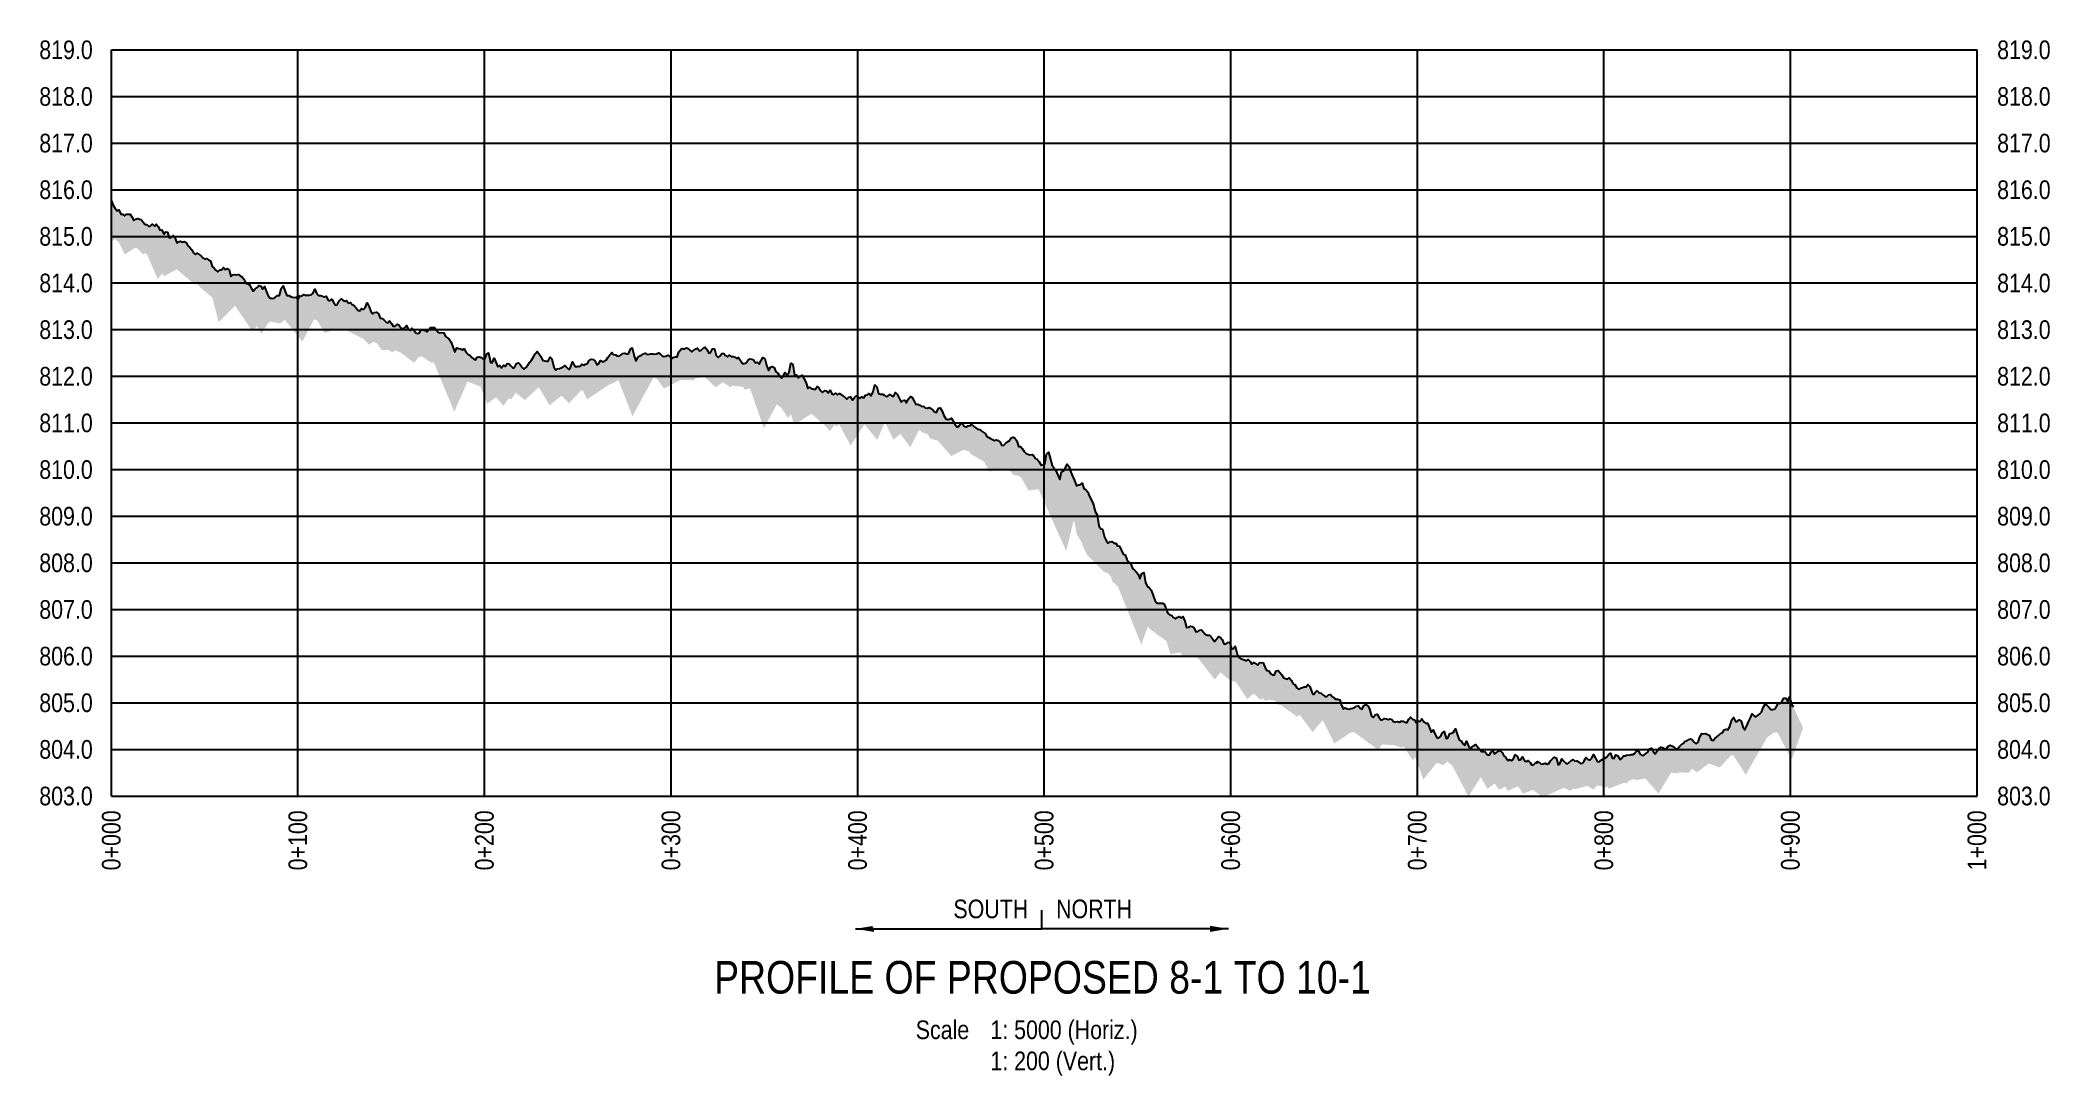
# Model space of a CAD drawing. Extents: x 513823 to 521440, y 6029490 to 6033352.
# Drawn here: x 520364 to 521440, y 6029672 to 6030227 of the extents above; entities that cross this region are included whole.
import ezdxf
from ezdxf.enums import TextEntityAlignment as Align

# ---------------------------------------------------------------- set-up
doc = ezdxf.new("R2010")
doc.units = 0
doc.header["$LTSCALE"] = 5
doc.linetypes.add('foc-TOPO', pattern=[1, 0.2, -0.8])
for name, color, linetype in [('CG-NOTES', 7, 'Continuous'), ('DETAIL-T', 7, 'Continuous'), ('L-DETAIL-T', 3, 'Continuous'), ('P-CROSSINGS-GRID', 8, 'Continuous'), ('P-CROSSINGS-GROUND', 48, 'foc-TOPO'), ('P-CROSSINGS-LINE', 3, 'Continuous'), ('S-T7', 7, 'Continuous')]:
    doc.layers.add(name, color=color, linetype=linetype)
doc.styles.add('140', font='ARIALN.TTF', dxfattribs={"height": 15})
doc.styles.add('80', font='ARIALN.TTF', dxfattribs={"height": 10})
doc.styles.add('80CG', font='ARIALN.TTF', dxfattribs={"height": 10})
doc.styles.add('80L', font='ARIALN.TTF', dxfattribs={"height": 10})
doc.dimstyles.new('Compass 5 000', dxfattribs={"dimscale": 5, "dimtxt": 9, "dimasz": 2, "dimexe": 0.2, "dimexo": 0.0625, "dimgap": 0.5, "dimtad": 0, "dimtih": 1, "dimtoh": 1, "dimzin": 0, "dimdsep": 46, "dimtxsty": '80CG', "dimcen": 0.1, "dimse1": 1, "dimse2": 1, "dimclrd": 256, "dimclrt": 256, "dimaunit": 1, "dimadec": 4, "dimazin": 0, "dimtfac": 0.06, "dimtofl": 0, "dimtmove": 0, "dimatfit": 1, "dimfxl": 0.2, "dimtolj": 1, "dimtzin": 0, "dimlwd": -1, "dimarcsym": 0})

msp = doc.modelspace()

# ---------------------------------------------------------------- texts
at = {"style": '80'}
for s, p in [('0+000', (520401.83, 6029814.022)), ('0+100', (520501.778, 6029814.022)), ('0+200', (520601.726, 6029814.022)), ('0+300', (520701.674, 6029814.022)), ('0+400', (520801.622, 6029814.022)), ('0+500', (520901.57, 6029814.022)), ('0+600', (521001.518, 6029814.022)), ('0+700', (521101.466, 6029814.022)), ('0+800', (521201.414, 6029814.022)), ('0+900', (521301.362, 6029814.022)), ('1+000', (521401.31, 6029814.022))]:
    msp.add_text(s, height=9.9948, rotation=90, dxfattribs=at).set_placement(p, align=Align.MIDDLE_RIGHT)
at = {"layer": 'DETAIL-T', "insert": (520832.82, 6029701.456), "char_height": 9.9948, "attachment_point": 1, "style": '80L'}
msp.add_mtext_dynamic_manual_height_columns('Scale^I1: 5000 (Horiz.)\\P^I1: 200 (Vert.)', width=216.99212, gutter_width=44.977, heights=[0], dxfattribs=at)
at = {"layer": 'L-DETAIL-T', "insert": (520900.72, 6029733.313), "char_height": 17.49089, "width": 348.34628, "attachment_point": 2, "rotation": 0, "style": '140'}
msp.add_mtext('PROFILE OF PROPOSED 8-1 TO 10-1', dxfattribs=at)
at = {"layer": 'S-T7', "style": '80'}
for s, p in [('819.0', (520391.922, 6030221.478)), ('819.0', (521440.816, 6030221.478)), ('818.0', (520391.922, 6030196.491)), ('818.0', (521440.816, 6030196.491)), ('817.0', (520391.922, 6030171.504)), ('817.0', (521440.816, 6030171.504)), ('816.0', (520391.922, 6030146.517)), ('816.0', (521440.816, 6030146.517)), ('815.0', (520391.922, 6030121.53)), ('815.0', (521440.816, 6030121.53)), ('814.0', (520391.922, 6030096.543)), ('814.0', (521440.816, 6030096.543)), ('813.0', (520391.922, 6030071.556)), ('813.0', (521440.816, 6030071.556)), ('812.0', (520391.922, 6030046.569)), ('812.0', (521440.816, 6030046.569)), ('811.0', (520391.922, 6030021.582)), ('811.0', (521440.816, 6030021.582)), ('810.0', (520391.922, 6029996.595)), ('810.0', (521440.816, 6029996.595)), ('809.0', (520391.922, 6029971.608)), ('809.0', (521440.816, 6029971.608)), ('808.0', (520391.922, 6029946.621)), ('808.0', (521440.816, 6029946.621)), ('807.0', (520391.922, 6029921.634)), ('807.0', (521440.816, 6029921.634)), ('806.0', (520391.922, 6029896.647)), ('806.0', (521440.816, 6029896.647)), ('805.0', (520391.922, 6029871.66)), ('805.0', (521440.816, 6029871.66)), ('804.0', (520391.922, 6029846.673)), ('804.0', (521440.816, 6029846.673)), ('803.0', (520391.922, 6029821.686)), ('803.0', (521440.816, 6029821.686))]:
    msp.add_text(s, height=9.9948, dxfattribs=at).set_placement(p, align=Align.MIDDLE_RIGHT)

# ---------------------------------------------------------------- hatches: boundary and pattern name
at = {"layer": 'P-CROSSINGS-GROUND'}
h = msp.add_hatch(dxfattribs=at)
h.set_pattern_fill('EARTH', color=256, scale=2.498699, angle=45)
h.set_pattern_definition([(45, (-7346.019, 1857.254), (0, 22.43895654), [15.86673833, -15.86673833]), (45, (-7350.226, 1861.461), (0, 22.43895654), [15.86673833, -15.86673833]), (45, (-7354.433, 1865.669), (0, 22.43895654), [15.86673833, -15.86673833]), (135, (-7354.433, 1868.473), (-22.43895654, 0), [15.86673833, -15.86673833]), (135, (-7350.226, 1872.68), (-22.43895654, 0), [15.86673833, -15.86673833]), (135, (-7346.019, 1876.888), (-22.43895654, 0), [15.86673833, -15.86673833])])
h.paths.add_polyline_path([(521308.196, 6029858.182), (521302.95, 6029869.521), (521301.95, 6029870.975), (521300.95, 6029874.914), (521299.95, 6029872.142), (521298.95, 6029874.037), (521297.95, 6029874.126), (521296.95, 6029872.441), (521295.95, 6029871.257), (521294.95, 6029871.686), (521293.95, 6029869.645), (521292.95, 6029868.172), (521291.95, 6029868.114), (521290.95, 6029868.114), (521289.95, 6029869.082), (521288.95, 6029870.253), (521287.95, 6029870.875), (521286.95, 6029869.385), (521285.95, 6029866.614), (521284.95, 6029865.734), (521283.95, 6029864.873), (521282.95, 6029864.16), (521281.95, 6029864.622), (521280.95, 6029865.806), (521279.95, 6029863.637), (521278.95, 6029861.44), (521277.95, 6029858.959), (521276.95, 6029857.224), (521275.95, 6029858.8), (521274.95, 6029861.786), (521273.95, 6029862.53), (521272.95, 6029861.668), (521271.95, 6029861.64), (521270.95, 6029863.724), (521269.95, 6029862.508), (521268.95, 6029858.962), (521267.95, 6029857.19), (521266.95, 6029857.476), (521265.95, 6029857.125), (521264.95, 6029855.794), (521263.95, 6029855.2), (521262.95, 6029854.124), (521261.95, 6029853.414), (521260.95, 6029852.553), (521259.95, 6029851.477), (521258.95, 6029851.828), (521257.95, 6029854.237), (521256.95, 6029854.591), (521255.95, 6029855.113), (521254.95, 6029855.095), (521253.95, 6029855.255), (521252.95, 6029853.31), (521251.95, 6029850.47), (521250.95, 6029849.713), (521249.95, 6029850.37), (521248.95, 6029851.547), (521247.95, 6029852.25), (521246.95, 6029851.956), (521245.95, 6029851.307), (521244.95, 6029851.055), (521243.95, 6029849.786), (521242.95, 6029849.191), (521241.95, 6029848.276), (521240.95, 6029846.933), (521239.95, 6029846.983), (521238.95, 6029848.09), (521237.95, 6029848.609), (521236.95, 6029848.874), (521235.95, 6029848.383), (521234.95, 6029846.93), (521233.95, 6029847.016), (521232.95, 6029847.629), (521231.95, 6029847.829), (521230.95, 6029846.924), (521229.95, 6029845.946), (521228.95, 6029844.281), (521227.95, 6029845.455), (521226.95, 6029847.288), (521225.95, 6029846.957), (521224.95, 6029845.195), (521223.95, 6029844.489), (521222.95, 6029843.572), (521221.95, 6029843.41), (521220.95, 6029844.185), (521219.95, 6029845.752), (521218.95, 6029845.954), (521217.95, 6029844.395), (521216.95, 6029844.019), (521215.95, 6029843.933), (521214.95, 6029843.541), (521213.95, 6029843.701), (521212.95, 6029843.265), (521211.95, 6029843.17), (521210.95, 6029841.725), (521209.95, 6029841.325), (521208.95, 6029843.225), (521207.95, 6029843.718), (521206.95, 6029841.847), (521205.95, 6029841.957), (521204.95, 6029844.727), (521203.95, 6029843.795), (521202.95, 6029842.442), (521201.95, 6029842.01), (521200.95, 6029841.371), (521199.95, 6029840.935), (521198.95, 6029839.955), (521197.95, 6029840.175), (521196.95, 6029841.918), (521195.95, 6029843.942), (521194.95, 6029841.886), (521193.95, 6029840.902), (521192.95, 6029841.506), (521191.95, 6029842.24), (521190.95, 6029840.581), (521189.95, 6029839.378), (521188.95, 6029839.111), (521187.95, 6029839.974), (521186.95, 6029840.515), (521185.95, 6029840.327), (521184.95, 6029841.328), (521183.95, 6029840.752), (521182.95, 6029839.698), (521181.95, 6029838.961), (521180.95, 6029839.431), (521179.95, 6029840.277), (521178.95, 6029841.539), (521177.95, 6029838.877), (521176.95, 6029838.429), (521175.95, 6029842.081), (521174.95, 6029842.426), (521173.95, 6029841.691), (521172.95, 6029840.576), (521171.95, 6029839.173), (521170.95, 6029838.695), (521169.95, 6029839.326), (521168.95, 6029838.873), (521167.95, 6029838.786), (521166.95, 6029839.583), (521165.95, 6029840.229), (521165.359, 6029839.28), (521164.95, 6029839.59), (521163.95, 6029838.599), (521162.95, 6029838.21), (521161.95, 6029839.706), (521160.95, 6029840.797), (521159.95, 6029840.154), (521158.95, 6029840.559), (521157.95, 6029842.673), (521156.95, 6029841.337), (521155.95, 6029840.882), (521154.95, 6029842.998), (521153.95, 6029843.675), (521152.95, 6029841.183), (521151.95, 6029840.688), (521150.95, 6029841.184), (521149.95, 6029840.758), (521148.95, 6029842.305), (521147.95, 6029843.171), (521146.95, 6029845.02), (521145.95, 6029846.036), (521144.95, 6029845.718), (521143.95, 6029844.945), (521142.95, 6029844.176), (521141.95, 6029845.962), (521140.95, 6029844.927), (521139.95, 6029843.492), (521138.95, 6029843.967), (521137.95, 6029845.355), (521136.95, 6029845.524), (521135.95, 6029845.552), (521134.95, 6029846.654), (521133.95, 6029847.944), (521132.95, 6029849.311), (521131.95, 6029848.714), (521130.95, 6029847.992), (521129.95, 6029846.415), (521128.95, 6029848.334), (521127.95, 6029851.046), (521126.95, 6029848.683), (521125.95, 6029849.604), (521124.95, 6029851.201), (521123.95, 6029851.823), (521122.95, 6029854.869), (521121.95, 6029857.651), (521120.95, 6029855.872), (521119.95, 6029855.369), (521118.95, 6029855.16), (521117.95, 6029852.599), (521116.95, 6029852.51), (521115.95, 6029856.233), (521114.95, 6029855.465), (521113.95, 6029853.491), (521112.95, 6029852.627), (521111.95, 6029853.025), (521110.95, 6029855), (521109.95, 6029857.141), (521108.95, 6029855.881), (521107.95, 6029858.674), (521106.95, 6029860.673), (521105.95, 6029860.685), (521104.95, 6029861.506), (521103.95, 6029863.059), (521102.95, 6029861.585), (521101.95, 6029862.009), (521100.95, 6029860.963), (521099.95, 6029862.532), (521098.95, 6029862.86), (521097.95, 6029863.948), (521096.95, 6029862.89), (521095.95, 6029860.85), (521094.95, 6029861.223), (521093.95, 6029861.834), (521092.95, 6029861.777), (521091.95, 6029861.228), (521090.95, 6029861.568), (521089.95, 6029861.424), (521088.95, 6029861.48), (521087.95, 6029862.726), (521086.95, 6029863.013), (521085.95, 6029862.621), (521084.95, 6029862.965), (521083.95, 6029863.142), (521082.95, 6029862.433), (521081.95, 6029862.437), (521080.95, 6029863.901), (521079.95, 6029865.504), (521078.95, 6029865.171), (521077.95, 6029863.831), (521076.95, 6029864.557), (521075.95, 6029868.437), (521074.95, 6029870.084), (521073.95, 6029870.697), (521072.95, 6029870.131), (521071.95, 6029868.204), (521070.95, 6029868.722), (521069.95, 6029869.964), (521068.95, 6029869.894), (521067.95, 6029869.086), (521066.95, 6029868.782), (521065.95, 6029868.584), (521064.95, 6029868.278), (521063.95, 6029868.388), (521062.95, 6029868.86), (521061.95, 6029868.187), (521060.95, 6029870.207), (521059.95, 6029873.184), (521058.95, 6029873.653), (521057.95, 6029873.547), (521056.95, 6029874.056), (521055.95, 6029874.945), (521054.95, 6029876.076), (521053.95, 6029875.856), (521052.95, 6029874.754), (521051.95, 6029875.203), (521050.95, 6029875.87), (521049.95, 6029876.708), (521048.95, 6029876.996), (521047.95, 6029878.058), (521046.95, 6029877.245), (521045.95, 6029876.051), (521044.95, 6029877.38), (521043.95, 6029880.326), (521042.95, 6029881.365), (521041.95, 6029880.104), (521040.95, 6029880.172), (521039.95, 6029879.881), (521038.95, 6029879.536), (521037.95, 6029878.985), (521036.95, 6029879.708), (521035.95, 6029881.494), (521034.95, 6029881.722), (521033.95, 6029883.786), (521032.95, 6029884.933), (521031.95, 6029884.288), (521030.95, 6029884.624), (521029.95, 6029884.749), (521028.95, 6029886.634), (521027.95, 6029887.933), (521026.95, 6029888.861), (521025.95, 6029888.688), (521024.95, 6029886.611), (521023.95, 6029886.397), (521022.95, 6029887.405), (521021.95, 6029888.73), (521020.95, 6029889), (521019.95, 6029890.33), (521018.95, 6029893.104), (521017.95, 6029893.187), (521016.95, 6029893.105), (521015.95, 6029891.771), (521014.95, 6029892.708), (521013.95, 6029893.208), (521012.95, 6029892.343), (521011.95, 6029893.842), (521010.95, 6029894.807), (521009.95, 6029894.174), (521008.95, 6029894.6), (521008.205, 6029894.822), (521007.95, 6029894.998), (521006.95, 6029895.131), (521005.95, 6029895.959), (521004.95, 6029897.604), (521003.95, 6029901.963), (521002.95, 6029900.612), (521001.95, 6029900.77), (521000.95, 6029904.2), (520999.95, 6029903.948), (520998.95, 6029902.981), (520997.95, 6029903.149), (520996.95, 6029905.484), (520995.95, 6029906.86), (520994.95, 6029907.063), (520993.95, 6029905.714), (520992.95, 6029904.42), (520991.95, 6029905.691), (520990.95, 6029907.103), (520989.95, 6029907.839), (520989.811, 6029907.913), (520988.95, 6029907.832), (520987.95, 6029908.48), (520986.95, 6029909.407), (520985.95, 6029910.747), (520984.95, 6029910.567), (520983.95, 6029909.821), (520982.95, 6029909.708), (520981.95, 6029911.666), (520980.95, 6029912.573), (520979.95, 6029912.703), (520978.95, 6029912.212), (520977.95, 6029912.02), (520976.95, 6029915.291), (520975.95, 6029917.931), (520974.95, 6029916.952), (520973.95, 6029917.935), (520972.95, 6029917.381), (520971.95, 6029916.601), (520970.95, 6029917.287), (520969.95, 6029918.345), (520968.95, 6029918.816), (520967.95, 6029919.545), (520966.95, 6029921.8), (520965.95, 6029924.547), (520964.95, 6029925.088), (520963.95, 6029924.948), (520962.95, 6029925.023), (520961.95, 6029924.989), (520960.95, 6029926.637), (520959.95, 6029929.049), (520958.95, 6029931.982), (520957.95, 6029933.393), (520956.95, 6029933.954), (520955.95, 6029935.827), (520954.95, 6029941.363), (520953.95, 6029940.874), (520952.95, 6029938.057), (520951.95, 6029940.546), (520950.95, 6029941.828), (520949.95, 6029942.692), (520948.95, 6029943.633), (520947.95, 6029946.362), (520946.95, 6029947.011), (520945.95, 6029948.37), (520944.95, 6029950.979), (520943.95, 6029951.336), (520942.95, 6029953.616), (520941.95, 6029955.492), (520940.95, 6029955.723), (520939.95, 6029957.135), (520938.95, 6029957.154), (520937.95, 6029958.058), (520936.95, 6029957.79), (520935.95, 6029957.177), (520934.95, 6029958.166), (520933.95, 6029960.297), (520932.95, 6029964.673), (520931.95, 6029964.892), (520930.95, 6029966.432), (520929.95, 6029972.278), (520928.95, 6029974.061), (520927.95, 6029978.174), (520926.95, 6029980.181), (520925.95, 6029982.176), (520924.95, 6029984.496), (520923.95, 6029985.84), (520922.95, 6029986.484), (520921.95, 6029989.299), (520920.95, 6029988.409), (520919.95, 6029988.42), (520918.95, 6029987.811), (520917.95, 6029990.783), (520916.95, 6029992.655), (520915.95, 6029995.204), (520914.95, 6029998.058), (520913.95, 6029999.399), (520912.95, 6029997.241), (520911.95, 6029995.932), (520910.95, 6029995.395), (520909.95, 6029991.305), (520908.95, 6029993.541), (520907.95, 6029996), (520906.95, 6029997.277), (520905.95, 6029998.828), (520904.95, 6030002.005), (520903.95, 6030005.939), (520902.95, 6030004.812), (520901.95, 6029999.654), (520900.95, 6029999.033), (520899.95, 6029998.892), (520898.95, 6030000.677), (520897.95, 6030002.087), (520896.95, 6030002.558), (520895.95, 6030004.141), (520894.95, 6030004.627), (520893.95, 6030004.534), (520892.95, 6030004.892), (520891.95, 6030005.109), (520890.95, 6030006.347), (520889.95, 6030007.78), (520888.95, 6030009.003), (520887.95, 6030009.027), (520886.95, 6030011.957), (520885.95, 6030013.38), (520884.95, 6030013.857), (520883.95, 6030013.653), (520882.95, 6030011.927), (520881.95, 6030011.378), (520880.95, 6030010.549), (520879.95, 6030009.724), (520878.95, 6030009.534), (520877.95, 6030011.398), (520876.95, 6030012.114), (520875.95, 6030012.526), (520874.95, 6030012.22), (520873.95, 6030012.64), (520872.95, 6030013.175), (520871.95, 6030013.799), (520870.95, 6030014.385), (520869.95, 6030015.869), (520868.95, 6030016.637), (520867.95, 6030017.302), (520866.95, 6030017.982), (520865.95, 6030018.304), (520864.95, 6030018.911), (520863.95, 6030019.691), (520862.95, 6030020.672), (520861.95, 6030020.167), (520860.95, 6030019.932), (520859.95, 6030019.504), (520858.95, 6030019.713), (520857.95, 6030021.142), (520856.95, 6030021.363), (520855.95, 6030019.813), (520854.95, 6030019.314), (520853.95, 6030020.476), (520852.95, 6030022.57), (520851.95, 6030024.112), (520850.95, 6030023.565), (520849.95, 6030023.486), (520848.95, 6030023.789), (520847.95, 6030025.605), (520846.95, 6030027.804), (520845.95, 6030029.739), (520844.95, 6030029.463), (520843.95, 6030027.156), (520842.95, 6030027.492), (520841.95, 6030028.533), (520840.95, 6030029.318), (520839.95, 6030029.779), (520838.95, 6030029.468), (520837.95, 6030029.706), (520836.95, 6030030.484), (520835.95, 6030030.402), (520834.95, 6030031.119), (520833.95, 6030031.544), (520832.95, 6030031.526), (520831.95, 6030033.182), (520830.95, 6030035.255), (520829.95, 6030035.794), (520828.95, 6030034.412), (520827.95, 6030032.415), (520826.95, 6030033.791), (520825.95, 6030033.659), (520824.95, 6030032.772), (520823.95, 6030034.815), (520822.95, 6030036.969), (520821.95, 6030037.929), (520820.95, 6030035.667), (520819.95, 6030036.178), (520818.95, 6030036.797), (520817.95, 6030035.845), (520816.95, 6030035.659), (520815.95, 6030036.422), (520814.95, 6030036.983), (520813.95, 6030036.9), (520812.95, 6030037.31), (520811.95, 6030040.853), (520810.95, 6030041.923), (520809.95, 6030038.412), (520808.95, 6030036.141), (520807.95, 6030037.36), (520806.95, 6030036.566), (520805.95, 6030036.492), (520804.95, 6030035.037), (520803.95, 6030035.485), (520802.95, 6030034.711), (520801.95, 6030035.385), (520800.95, 6030036.136), (520799.95, 6030035.24), (520798.95, 6030033.728), (520797.95, 6030035.557), (520796.95, 6030035.388), (520795.95, 6030034.38), (520794.95, 6030035.201), (520793.95, 6030035.935), (520792.95, 6030036.738), (520791.95, 6030037.395), (520790.95, 6030036.547), (520789.95, 6030037.54), (520788.95, 6030036.866), (520787.95, 6030037.172), (520786.95, 6030039.088), (520785.95, 6030037.648), (520784.95, 6030038.852), (520783.95, 6030038.991), (520782.95, 6030037.89), (520781.95, 6030038.764), (520780.95, 6030040.435), (520779.95, 6030041.058), (520778.95, 6030039.534), (520777.95, 6030039.767), (520776.95, 6030039.789), (520775.95, 6030040.684), (520774.95, 6030040.047), (520773.95, 6030043.461), (520772.95, 6030045.3), (520771.95, 6030047.121), (520770.95, 6030046.531), (520769.95, 6030045.65), (520768.95, 6030047.305), (520767.95, 6030047.11), (520766.95, 6030052.947), (520765.95, 6030053.635), (520764.95, 6030048.711), (520763.95, 6030047.088), (520762.95, 6030048.539), (520761.95, 6030047.007), (520760.95, 6030045.627), (520759.95, 6030046.442), (520758.95, 6030048.202), (520757.95, 6030048.94), (520756.95, 6030051.252), (520755.95, 6030051.885), (520754.95, 6030051.436), (520753.95, 6030049.584), (520752.95, 6030052.464), (520751.95, 6030056.097), (520750.95, 6030056.701), (520749.95, 6030054.985), (520748.95, 6030052.969), (520747.95, 6030054.049), (520746.95, 6030053.789), (520745.95, 6030055.372), (520744.95, 6030055.699), (520743.95, 6030055.95), (520742.95, 6030054.956), (520741.95, 6030053.692), (520740.95, 6030053.363), (520739.95, 6030053.485), (520738.95, 6030054.961), (520737.95, 6030056.67), (520736.95, 6030056.101), (520735.95, 6030056.757), (520734.95, 6030057.218), (520733.95, 6030057.188), (520732.95, 6030057.963), (520731.95, 6030056.928), (520730.95, 6030057.621), (520729.95, 6030058.77), (520728.95, 6030058.722), (520727.95, 6030057.391), (520726.95, 6030056.715), (520725.95, 6030057.684), (520724.95, 6030061.183), (520723.95, 6030061.216), (520722.95, 6030059.153), (520721.95, 6030059.025), (520720.95, 6030060.948), (520719.95, 6030062.149), (520718.95, 6030061.574), (520717.95, 6030060.474), (520716.95, 6030060.284), (520715.95, 6030061.623), (520714.95, 6030061.231), (520713.95, 6030060.469), (520712.95, 6030059.696), (520711.95, 6030060.42), (520710.95, 6030061.476), (520709.95, 6030061.883), (520708.95, 6030061.111), (520707.95, 6030061.53), (520706.95, 6030060.854), (520705.95, 6030059.737), (520704.95, 6030056.935), (520703.95, 6030056.903), (520702.95, 6030056.577), (520701.95, 6030056.07), (520700.95, 6030057.509), (520699.95, 6030057.839), (520698.95, 6030057.42), (520697.95, 6030057.166), (520696.95, 6030057.594), (520695.887, 6030058.543), (520694.95, 6030059.066), (520693.95, 6030058.551), (520692.95, 6030058.411), (520691.95, 6030058.638), (520690.95, 6030058.572), (520689.95, 6030058.354), (520688.95, 6030058.197), (520687.95, 6030059.031), (520686.95, 6030058.517), (520685.95, 6030057.891), (520684.95, 6030057.521), (520683.95, 6030056.607), (520682.95, 6030054.77), (520681.95, 6030057.34), (520680.95, 6030061.762), (520679.95, 6030061.069), (520678.95, 6030058.578), (520677.95, 6030058.61), (520676.95, 6030059.024), (520675.95, 6030058.738), (520674.95, 6030058.035), (520673.95, 6030057.326), (520672.95, 6030057.541), (520671.95, 6030058.031), (520670.95, 6030058.296), (520669.95, 6030059.322), (520668.95, 6030058.14), (520667.95, 6030056.641), (520666.95, 6030055.119), (520665.95, 6030054.563), (520664.95, 6030054.441), (520663.95, 6030054.945), (520662.95, 6030053.322), (520661.95, 6030052.659), (520660.95, 6030054.832), (520659.95, 6030055.504), (520658.95, 6030055.682), (520657.95, 6030055.016), (520656.95, 6030053.401), (520655.95, 6030052.998), (520654.95, 6030052.487), (520653.95, 6030052.98), (520652.95, 6030051.833), (520651.95, 6030051.953), (520650.95, 6030051.596), (520649.95, 6030052.177), (520648.95, 6030054.322), (520647.95, 6030051.243), (520646.95, 6030050.187), (520645.95, 6030051.224), (520644.95, 6030052.328), (520643.95, 6030051.655), (520642.95, 6030051.175), (520641.95, 6030050.815), (520640.95, 6030050.627), (520639.95, 6030049.807), (520638.95, 6030051.466), (520637.95, 6030055.969), (520636.95, 6030056.799), (520635.95, 6030054.619), (520634.95, 6030054.626), (520633.95, 6030054.793), (520632.95, 6030055.233), (520631.95, 6030057.216), (520630.95, 6030058.732), (520629.95, 6030059.828), (520628.95, 6030058.502), (520627.95, 6030056.632), (520626.95, 6030055.219), (520625.95, 6030053.977), (520624.95, 6030052.439), (520623.95, 6030051.344), (520622.95, 6030050.414), (520621.95, 6030051.24), (520620.95, 6030052.92), (520619.95, 6030053.681), (520618.95, 6030053.336), (520617.95, 6030051.192), (520616.95, 6030050.976), (520616.729, 6030051.223), (520615.95, 6030052.167), (520614.95, 6030053.321), (520613.95, 6030053.371), (520612.95, 6030051.873), (520611.95, 6030052.602), (520610.95, 6030051.156), (520609.95, 6030052.333), (520608.95, 6030051.596), (520607.95, 6030054.196), (520606.95, 6030056.321), (520605.95, 6030053.691), (520604.95, 6030053.888), (520603.95, 6030059.076), (520602.95, 6030058.204), (520601.95, 6030055.771), (520600.95, 6030055.969), (520599.95, 6030056.561), (520598.95, 6030056.9), (520597.95, 6030056.773), (520596.95, 6030055.458), (520595.95, 6030055.842), (520594.95, 6030056.675), (520593.95, 6030057.848), (520592.95, 6030058.486), (520591.95, 6030059.359), (520590.95, 6030061.335), (520589.95, 6030060.658), (520588.95, 6030061.185), (520587.95, 6030061.414), (520586.95, 6030061.744), (520585.95, 6030059.463), (520584.95, 6030061.889), (520583.95, 6030064.753), (520582.95, 6030066.388), (520581.95, 6030067.181), (520580.95, 6030067.889), (520579.95, 6030069.758), (520578.95, 6030069.955), (520577.95, 6030069.855), (520576.95, 6030070.279), (520575.95, 6030071.361), (520574.95, 6030072.663), (520573.95, 6030072.628), (520572.95, 6030072.668), (520571.95, 6030071.654), (520570.95, 6030070.353), (520569.95, 6030071.013), (520568.95, 6030071.37), (520567.95, 6030071.431), (520566.95, 6030069.841), (520565.95, 6030069.563), (520564.95, 6030069.907), (520563.95, 6030071.29), (520562.95, 6030072.369), (520561.95, 6030071.126), (520560.95, 6030071.888), (520559.95, 6030073.722), (520558.95, 6030072.603), (520557.95, 6030072.205), (520556.95, 6030072.543), (520555.95, 6030074.214), (520554.95, 6030074.452), (520553.95, 6030073.437), (520552.95, 6030073.394), (520551.95, 6030074.787), (520550.95, 6030076.356), (520549.95, 6030075.217), (520548.95, 6030075.786), (520547.95, 6030076.817), (520546.95, 6030077.478), (520545.95, 6030077.719), (520544.95, 6030080.102), (520543.95, 6030080.89), (520542.95, 6030080.759), (520541.95, 6030080.066), (520540.95, 6030081.217), (520539.95, 6030083.766), (520538.95, 6030085.966), (520537.95, 6030083.244), (520536.95, 6030082.392), (520535.95, 6030082.841), (520534.95, 6030081.552), (520533.95, 6030082.05), (520532.95, 6030083.356), (520531.95, 6030084.52), (520530.95, 6030085.013), (520529.95, 6030086.039), (520528.95, 6030085.735), (520527.95, 6030087.149), (520526.95, 6030086.721), (520525.95, 6030087.362), (520524.95, 6030088.035), (520523.95, 6030086.936), (520522.95, 6030084.881), (520521.95, 6030084.582), (520520.95, 6030086.319), (520519.95, 6030087.831), (520518.95, 6030086.953), (520517.95, 6030087.457), (520516.95, 6030089.443), (520515.95, 6030089.194), (520514.95, 6030089.562), (520513.95, 6030089.872), (520512.95, 6030089.756), (520511.95, 6030090.764), (520510.95, 6030093.283), (520509.95, 6030091.091), (520508.95, 6030090.238), (520507.95, 6030090.037), (520506.95, 6030090.022), (520505.95, 6030090.008), (520504.95, 6030090.307), (520503.95, 6030089.513), (520502.95, 6030089.609), (520501.95, 6030087.709), (520500.95, 6030088.931), (520499.95, 6030088.759), (520498.95, 6030089.002), (520497.95, 6030089.293), (520496.95, 6030089.915), (520495.95, 6030089.92), (520494.95, 6030091.994), (520493.95, 6030094.96), (520492.95, 6030093.513), (520491.95, 6030089.885), (520490.95, 6030089.903), (520489.95, 6030089.065), (520488.95, 6030088.247), (520487.95, 6030088.44), (520486.95, 6030088.332), (520485.95, 6030089.747), (520484.95, 6030091.829), (520483.95, 6030094.688), (520482.95, 6030093.172), (520481.95, 6030094.926), (520480.95, 6030095.251), (520479.95, 6030094.194), (520478.95, 6030093.479), (520477.95, 6030092.116), (520476.95, 6030093.574), (520475.95, 6030095.55), (520474.95, 6030096.12), (520473.95, 6030096.477), (520472.95, 6030098.584), (520471.95, 6030099.821), (520470.95, 6030100.451), (520469.95, 6030101.099), (520468.95, 6030100.929), (520467.95, 6030101.025), (520466.95, 6030100.982), (520465.95, 6030099.97), (520464.95, 6030103.786), (520463.95, 6030104.354), (520462.95, 6030103.795), (520461.95, 6030104.882), (520460.95, 6030103.531), (520459.95, 6030103.554), (520458.95, 6030102.565), (520457.95, 6030103.418), (520456.95, 6030104.461), (520455.95, 6030105.353), (520454.95, 6030108.358), (520453.95, 6030108.864), (520452.95, 6030109.592), (520451.95, 6030109.291), (520450.95, 6030109.978), (520449.95, 6030111.106), (520448.95, 6030111.784), (520447.95, 6030112.561), (520446.95, 6030111.771), (520445.95, 6030112.623), (520444.95, 6030114.252), (520443.95, 6030115.529), (520442.95, 6030116.468), (520441.95, 6030118.257), (520440.95, 6030118.86), (520439.95, 6030118.384), (520438.95, 6030118.895), (520437.95, 6030118.585), (520436.95, 6030118.049), (520435.95, 6030120.92), (520434.95, 6030121.974), (520433.95, 6030120.909), (520432.95, 6030120.78), (520431.95, 6030123.784), (520430.95, 6030123.926), (520429.95, 6030122.675), (520428.95, 6030124.981), (520427.95, 6030124.887), (520426.95, 6030126.761), (520425.95, 6030128.05), (520424.95, 6030126.986), (520423.95, 6030128.087), (520422.95, 6030127.195), (520421.95, 6030126.773), (520420.95, 6030127.827), (520419.95, 6030127.831), (520418.95, 6030129.105), (520417.95, 6030130.575), (520416.95, 6030130.822), (520415.95, 6030131.017), (520414.95, 6030130.677), (520413.95, 6030130.014), (520412.95, 6030131.992), (520411.95, 6030133.409), (520410.95, 6030133.416), (520409.95, 6030133.451), (520408.95, 6030132.47), (520407.95, 6030133.394), (520406.95, 6030133.503), (520405.95, 6030135.726), (520404.95, 6030135.137), (520403.95, 6030136.419), (520402.95, 6030138.218), (520401.917, 6030140.549), (520401.843, 6030118.805), (520403.97, 6030120.058), (520405.873, 6030118.298), (520409.14, 6030111.835), (520414.454, 6030115.358), (520415.562, 6030115.354), (520418.842, 6030111.897), (520420.375, 6030112.545), (520420.842, 6030111.671), (520421.094, 6030111.695), (520426.748, 6030098.658), (520429.344, 6030101.906), (520429.961, 6030100.134), (520436.951, 6030103.878), (520446.647, 6030095.616), (520447.417, 6030096.223), (520448.27, 6030095.462), (520449.366, 6030094.32), (520455.998, 6030088.659), (520459.423, 6030075.588), (520468.108, 6030084.378), (520477.607, 6030070.531), (520479.785, 6030073.499), (520482.175, 6030069.308), (520486.395, 6030075.706), (520487.423, 6030075.817), (520492.333, 6030074.868), (520494.716, 6030076.82), (520504.221, 6030065.198), (520510.368, 6030076.878), (520511.029, 6030076.955), (520512.291, 6030076.319), (520516.055, 6030069.779), (520523.381, 6030071.97), (520523.96, 6030071.151), (520526.347, 6030071.879), (520537.212, 6030066.47), (520539.859, 6030063.424), (520542.365, 6030065.159), (520544.253, 6030064.085), (520546.738, 6030060.622), (520550.087, 6030060.766), (520552.621, 6030059.324), (520553.633, 6030060.476), (520556.652, 6030059.455), (520564.059, 6030053.808), (520566.403, 6030056.724), (520568.178, 6030057.216), (520573.772, 6030053.529), (520574.495, 6030054.469), (520585.595, 6030027.533), (520592.687, 6030043.712), (520599.62, 6030041.049), (520603.172, 6030031.81), (520607.981, 6030035.357), (520611.968, 6030030.665), (520614.939, 6030034.961), (520616.113, 6030034.104), (520618.588, 6030037.813), (520623.442, 6030033.804), (520630.852, 6030040.701), (520636.704, 6030030.996), (520643.068, 6030036.21), (520647.031, 6030032.098), (520653.714, 6030039.158), (520653.745, 6030039.154), (520654.607, 6030038.729), (520656.697, 6030034.187), (520669.014, 6030042.352), (520669.892, 6030042.46), (520673.545, 6030044.491), (520681.062, 6030025.177), (520692.266, 6030045.753), (520692.414, 6030045.719), (520692.812, 6030045.775), (520694.347, 6030045.119), (520697.898, 6030040.01), (520706.742, 6030044.492), (520712.398, 6030044.674), (520713.198, 6030044.095), (520715.074, 6030045.546), (520719.885, 6030046.164), (520725.54, 6030040.683), (520729.551, 6030043.394), (520733.562, 6030040.616), (520734.483, 6030041.569), (520740.347, 6030040.849), (520741.263, 6030039.401), (520743.862, 6030040.077), (520744.124, 6030039.793), (520751.457, 6030018.674), (520758.422, 6030031.572), (520760.806, 6030029.629), (520764.536, 6030024.215), (520765.914, 6030026.452), (520767.636, 6030020.572), (520776.972, 6030026.521), (520783.96, 6030020.413), (520783.993, 6030020.449), (520786.84, 6030017.02), (520789.307, 6030020.574), (520790.285, 6030019.603), (520791.752, 6030020.847), (520797.934, 6030009.536), (520805.372, 6030020.788), (520805.378, 6030020.792), (520812.186, 6030012.488), (520816.346, 6030021.935), (520820.952, 6030012.529), (520824.603, 6030015.767), (520829.921, 6030008.449), (520834.541, 6030017.675), (520835.211, 6030017.515), (520836.064, 6030016.628), (520839.215, 6030015.567), (520840.459, 6030013.308), (520844.757, 6030012.005), (520851.829, 6030003.789), (520858.391, 6030007.067), (520861.212, 6030006.479), (520862.181, 6030005.04), (520865.486, 6030003.107), (520866.685, 6030002.358), (520868.571, 6030001.348), (520869.336, 6030001.027), (520872.274, 6029995.551), (520878.918, 6029996.811), (520878.942, 6029996.742), (520882.72, 6029996.653), (520884.996, 6029993.833), (520888.112, 6029993.157), (520888.332, 6029992.809), (520889.291, 6029992.357), (520893.227, 6029985.332), (520898.598, 6029986.087), (520913.429, 6029952.926), (520917.391, 6029969.131), (520917.999, 6029968.047), (520919.07, 6029961.787), (520921.73, 6029957.69), (520922.069, 6029956.206), (520924.584, 6029950.846), (520934.129, 6029941.406), (520934.55, 6029941.664), (520934.673, 6029941.383), (520935.903, 6029940.944), (520937.35, 6029938.978), (520938.236, 6029936.559), (520941.213, 6029933.759), (520953.674, 6029902.75), (520957.07, 6029912.318), (520957.482, 6029912.332), (520957.886, 6029911.421), (520962.444, 6029908.098), (520962.784, 6029907.738), (520967.1, 6029904.778), (520969.282, 6029897.641), (520974.567, 6029898.653), (520975.756, 6029896.325), (520982.552, 6029897.091), (520983.097, 6029896.737), (520993.039, 6029884.097), (520996.118, 6029888.083), (520996.366, 6029887.675), (521001.745, 6029883.221), (521004.239, 6029882.888), (521010.416, 6029873.628), (521013.859, 6029876.607), (521017.584, 6029873.115), (521018.421, 6029874.232), (521019.887, 6029872.754), (521021.939, 6029873.192), (521021.958, 6029873.155), (521025.428, 6029872.722), (521026.324, 6029870.872), (521028.549, 6029870.366), (521037.046, 6029864.22), (521038.582, 6029865.066), (521045.43, 6029855.971), (521050.582, 6029862.124), (521051.133, 6029861.877), (521057.084, 6029849.853), (521065.668, 6029855.63), (521066.142, 6029855.578), (521067.486, 6029855.989), (521074.904, 6029850.604), (521075.335, 6029849.973), (521075.777, 6029849.971), (521080.586, 6029846.479), (521082.706, 6029849.318), (521089.248, 6029848.95), (521093.135, 6029847.626), (521094.155, 6029848.186), (521094.319, 6029848.125), (521098.977, 6029840.818), (521100.502, 6029842.413), (521104.763, 6029830.514), (521111.914, 6029839.522), (521112.054, 6029839.534), (521115.375, 6029838.21), (521117.461, 6029840.013), (521117.882, 6029840.05), (521120.377, 6029837.75), (521128.89, 6029821.412), (521135.469, 6029831.788), (521135.603, 6029831.724), (521139.108, 6029825.464), (521142.798, 6029828.3), (521143.272, 6029828.075), (521145.167, 6029825.142), (521148.834, 6029826.703), (521149.918, 6029824.41), (521155.461, 6029826.933), (521158.135, 6029822.933), (521163.482, 6029825.012), (521168.709, 6029821.038), (521168.744, 6029821.093), (521168.753, 6029821.059), (521179.966, 6029826.089), (521183.374, 6029824.488), (521185.206, 6029825.839), (521185.791, 6029825.334), (521192.561, 6029827.144), (521195.797, 6029825.188), (521198.012, 6029827.369), (521202.868, 6029826.3), (521203.444, 6029826.864), (521204.136, 6029825.55), (521212.054, 6029828.713), (521213.982, 6029828.499), (521214.65, 6029829.749), (521217.638, 6029830.943), (521218.589, 6029830.205), (521223.807, 6029831.054), (521230.714, 6029822.949), (521237.456, 6029834.177), (521241.121, 6029833.863), (521241.488, 6029834.396), (521246.987, 6029834.118), (521248.613, 6029836.303), (521251.461, 6029834.433), (521257.586, 6029839.067), (521263.535, 6029836.982), (521269.628, 6029843.539), (521269.659, 6029843.565), (521269.801, 6029843.666), (521270.97, 6029843.332), (521277.463, 6029833.102), (521289.019, 6029853.144), (521291.669, 6029855.032), (521292.355, 6029855.623), (521294.476, 6029855.746), (521302.104, 6029841.292)])

# ---------------------------------------------------------------- linework, layer by layer
at = {"layer": 'CG-NOTES'}
msp.add_line((520900.44, 6029750.53), (520900.44, 6029760.525), dxfattribs=at)
at = {"layer": 'P-CROSSINGS-GRID', "color": 8}
for p, q in [((520401.917, 6029821.686), (520401.917, 6030221.478)), ((520401.917, 6030221.478), (521401.397, 6030221.478)), ((520501.865, 6029821.686), (520501.865, 6030221.478)), ((520601.813, 6029821.686), (520601.813, 6030221.478)), ((520701.761, 6029821.686), (520701.761, 6030221.478)), ((520801.709, 6029821.686), (520801.709, 6030221.478)), ((520901.657, 6029821.686), (520901.657, 6030221.478)), ((521001.605, 6029821.686), (521001.605, 6030221.478)), ((521101.553, 6029821.686), (521101.553, 6030221.478)), ((521201.501, 6029821.686), (521201.501, 6030221.478)), ((521301.449, 6029821.686), (521301.449, 6030221.478)), ((521401.397, 6029821.686), (521401.397, 6030221.478)), ((520401.917, 6030196.491), (521401.397, 6030196.491)), ((520401.917, 6030171.504), (521401.397, 6030171.504)), ((520401.917, 6030146.517), (521401.397, 6030146.517)), ((520401.917, 6030121.53), (521401.397, 6030121.53)), ((520401.917, 6030096.543), (521401.397, 6030096.543)), ((520401.917, 6030071.556), (521401.397, 6030071.556)), ((520401.917, 6030046.569), (521401.397, 6030046.569)), ((520401.917, 6030021.582), (521401.397, 6030021.582)), ((520401.917, 6029996.595), (521401.397, 6029996.595)), ((520401.917, 6029971.608), (521401.397, 6029971.608)), ((520401.917, 6029946.621), (521401.397, 6029946.621)), ((520401.917, 6029921.634), (521401.397, 6029921.634)), ((520401.917, 6029896.647), (521401.397, 6029896.647)), ((520401.917, 6029871.66), (521401.397, 6029871.66)), ((520401.917, 6029846.673), (521401.397, 6029846.673)), ((520401.917, 6029821.686), (521401.397, 6029821.686))]:
    msp.add_line(p, q, dxfattribs=at)
at = {"layer": 'P-CROSSINGS-LINE', "color": 3, "flags": 128}
msp.add_lwpolyline([(520401.917, 6030140.549), (520402.95, 6030138.218), (520403.95, 6030136.419), (520404.95, 6030135.137), (520405.95, 6030135.726), (520406.95, 6030133.503), (520407.95, 6030133.394), (520408.95, 6030132.47), (520409.95, 6030133.451), (520410.95, 6030133.416), (520411.95, 6030133.409), (520412.95, 6030131.992), (520413.95, 6030130.014), (520414.95, 6030130.677), (520415.95, 6030131.017), (520416.95, 6030130.822), (520417.95, 6030130.575), (520418.95, 6030129.105), (520419.95, 6030127.831), (520420.95, 6030127.827), (520421.95, 6030126.773), (520422.95, 6030127.195), (520423.95, 6030128.087), (520424.95, 6030126.986), (520425.95, 6030128.05), (520426.95, 6030126.761), (520427.95, 6030124.887), (520428.95, 6030124.981), (520429.95, 6030122.675), (520430.95, 6030123.926), (520431.95, 6030123.784), (520432.95, 6030120.78), (520433.95, 6030120.909), (520434.95, 6030121.974), (520435.95, 6030120.92), (520436.95, 6030118.049), (520437.95, 6030118.585), (520438.95, 6030118.895), (520439.95, 6030118.384), (520440.95, 6030118.86), (520441.95, 6030118.257), (520442.95, 6030116.468), (520443.95, 6030115.529), (520444.95, 6030114.252), (520445.95, 6030112.623), (520446.95, 6030111.771), (520447.95, 6030112.561), (520448.95, 6030111.784), (520449.95, 6030111.106), (520450.95, 6030109.978), (520451.95, 6030109.291), (520452.95, 6030109.592), (520453.95, 6030108.864), (520454.95, 6030108.358), (520455.95, 6030105.353), (520456.95, 6030104.461), (520457.95, 6030103.418), (520458.95, 6030102.565), (520459.95, 6030103.554), (520460.95, 6030103.531), (520461.95, 6030104.882), (520462.95, 6030103.795), (520463.95, 6030104.354), (520464.95, 6030103.786), (520465.95, 6030099.97), (520466.95, 6030100.982), (520467.95, 6030101.025), (520468.95, 6030100.929), (520469.95, 6030101.099), (520470.95, 6030100.451), (520471.95, 6030099.821), (520472.95, 6030098.584), (520473.95, 6030096.477), (520474.95, 6030096.12), (520475.95, 6030095.55), (520476.95, 6030093.574), (520477.95, 6030092.116), (520478.95, 6030093.479), (520479.95, 6030094.194), (520480.95, 6030095.251), (520481.95, 6030094.926), (520482.95, 6030093.172), (520483.95, 6030094.688), (520484.95, 6030091.829), (520485.95, 6030089.747), (520486.95, 6030088.332), (520487.95, 6030088.44), (520488.95, 6030088.247), (520489.95, 6030089.065), (520490.95, 6030089.903), (520491.95, 6030089.885), (520492.95, 6030093.513), (520493.95, 6030094.96), (520494.95, 6030091.994), (520495.95, 6030089.92), (520496.95, 6030089.915), (520497.95, 6030089.293), (520498.95, 6030089.002), (520499.95, 6030088.759), (520500.95, 6030088.931), (520501.95, 6030087.709), (520502.95, 6030089.609), (520503.95, 6030089.513), (520504.95, 6030090.307), (520505.95, 6030090.008), (520506.95, 6030090.022), (520507.95, 6030090.037), (520508.95, 6030090.238), (520509.95, 6030091.091), (520510.95, 6030093.283), (520511.95, 6030090.764), (520512.95, 6030089.756), (520513.95, 6030089.872), (520514.95, 6030089.562), (520515.95, 6030089.194), (520516.95, 6030089.443), (520517.95, 6030087.457), (520518.95, 6030086.953), (520519.95, 6030087.831), (520520.95, 6030086.319), (520521.95, 6030084.582), (520522.95, 6030084.881), (520523.95, 6030086.936), (520524.95, 6030088.035), (520525.95, 6030087.362), (520526.95, 6030086.721), (520527.95, 6030087.149), (520528.95, 6030085.735), (520529.95, 6030086.039), (520530.95, 6030085.013), (520531.95, 6030084.52), (520532.95, 6030083.356), (520533.95, 6030082.05), (520534.95, 6030081.552), (520535.95, 6030082.841), (520536.95, 6030082.392), (520537.95, 6030083.244), (520538.95, 6030085.966), (520539.95, 6030083.766), (520540.95, 6030081.217), (520541.95, 6030080.066), (520542.95, 6030080.759), (520543.95, 6030080.89), (520544.95, 6030080.102), (520545.95, 6030077.719), (520546.95, 6030077.478), (520547.95, 6030076.817), (520548.95, 6030075.786), (520549.95, 6030075.217), (520550.95, 6030076.356), (520551.95, 6030074.787), (520552.95, 6030073.394), (520553.95, 6030073.437), (520554.95, 6030074.452), (520555.95, 6030074.214), (520556.95, 6030072.543), (520557.95, 6030072.205), (520558.95, 6030072.603), (520559.95, 6030073.722), (520560.95, 6030071.888), (520561.95, 6030071.126), (520562.95, 6030072.369), (520563.95, 6030071.29), (520564.95, 6030069.907), (520565.95, 6030069.563), (520566.95, 6030069.841), (520567.95, 6030071.431), (520568.95, 6030071.37), (520569.95, 6030071.013), (520570.95, 6030070.353), (520571.95, 6030071.654), (520572.95, 6030072.668), (520573.95, 6030072.628), (520574.95, 6030072.663), (520575.95, 6030071.361), (520576.95, 6030070.279), (520577.95, 6030069.855), (520578.95, 6030069.955), (520579.95, 6030069.758), (520580.95, 6030067.889), (520581.95, 6030067.181), (520582.95, 6030066.388), (520583.95, 6030064.753), (520584.95, 6030061.889), (520585.95, 6030059.463), (520586.95, 6030061.744), (520587.95, 6030061.414), (520588.95, 6030061.185), (520589.95, 6030060.658), (520590.95, 6030061.335), (520591.95, 6030059.359), (520592.95, 6030058.486), (520593.95, 6030057.848), (520594.95, 6030056.675), (520595.95, 6030055.842), (520596.95, 6030055.458), (520597.95, 6030056.773), (520598.95, 6030056.9), (520599.95, 6030056.561), (520600.95, 6030055.969), (520601.95, 6030055.771), (520602.95, 6030058.204), (520603.95, 6030059.076), (520604.95, 6030053.888), (520605.95, 6030053.691), (520606.95, 6030056.321), (520607.95, 6030054.196), (520608.95, 6030051.596), (520609.95, 6030052.333), (520610.95, 6030051.156), (520611.95, 6030052.602), (520612.95, 6030051.873), (520613.95, 6030053.371), (520614.95, 6030053.321), (520615.95, 6030052.167), (520616.729, 6030051.223), (520616.95, 6030050.976), (520617.95, 6030051.192), (520618.95, 6030053.336), (520619.95, 6030053.681), (520620.95, 6030052.92), (520621.95, 6030051.24), (520622.95, 6030050.414), (520623.95, 6030051.344), (520624.95, 6030052.439), (520625.95, 6030053.977), (520626.95, 6030055.219), (520627.95, 6030056.632), (520628.95, 6030058.502), (520629.95, 6030059.828), (520630.95, 6030058.732), (520631.95, 6030057.216), (520632.95, 6030055.233), (520633.95, 6030054.793), (520634.95, 6030054.626), (520635.95, 6030054.619), (520636.95, 6030056.799), (520637.95, 6030055.969), (520638.95, 6030051.466), (520639.95, 6030049.807), (520640.95, 6030050.627), (520641.95, 6030050.815), (520642.95, 6030051.175), (520643.95, 6030051.655), (520644.95, 6030052.328), (520645.95, 6030051.224), (520646.95, 6030050.187), (520647.95, 6030051.243), (520648.95, 6030054.322), (520649.95, 6030052.177), (520650.95, 6030051.596), (520651.95, 6030051.953), (520652.95, 6030051.833), (520653.95, 6030052.98), (520654.95, 6030052.487), (520655.95, 6030052.998), (520656.95, 6030053.401), (520657.95, 6030055.016), (520658.95, 6030055.682), (520659.95, 6030055.504), (520660.95, 6030054.832), (520661.95, 6030052.659), (520662.95, 6030053.322), (520663.95, 6030054.945), (520664.95, 6030054.441), (520665.95, 6030054.563), (520666.95, 6030055.119), (520667.95, 6030056.641), (520668.95, 6030058.14), (520669.95, 6030059.322), (520670.95, 6030058.296), (520671.95, 6030058.031), (520672.95, 6030057.541), (520673.95, 6030057.326), (520674.95, 6030058.035), (520675.95, 6030058.738), (520676.95, 6030059.024), (520677.95, 6030058.61), (520678.95, 6030058.578), (520679.95, 6030061.069), (520680.95, 6030061.762), (520681.95, 6030057.34), (520682.95, 6030054.77), (520683.95, 6030056.607), (520684.95, 6030057.521), (520685.95, 6030057.891), (520686.95, 6030058.517), (520687.95, 6030059.031), (520688.95, 6030058.197), (520689.95, 6030058.354), (520690.95, 6030058.572), (520691.95, 6030058.638), (520692.95, 6030058.411), (520693.95, 6030058.551), (520694.95, 6030059.066), (520695.887, 6030058.543), (520696.95, 6030057.594), (520697.95, 6030057.166), (520698.95, 6030057.42), (520699.95, 6030057.839), (520700.95, 6030057.509), (520701.95, 6030056.07), (520702.95, 6030056.577), (520703.95, 6030056.903), (520704.95, 6030056.935), (520705.95, 6030059.737), (520706.95, 6030060.854), (520707.95, 6030061.53), (520708.95, 6030061.111), (520709.95, 6030061.883), (520710.95, 6030061.476), (520711.95, 6030060.42), (520712.95, 6030059.696), (520713.95, 6030060.469), (520714.95, 6030061.231), (520715.95, 6030061.623), (520716.95, 6030060.284), (520717.95, 6030060.474), (520718.95, 6030061.574), (520719.95, 6030062.149), (520720.95, 6030060.948), (520721.95, 6030059.025), (520722.95, 6030059.153), (520723.95, 6030061.216), (520724.95, 6030061.183), (520725.95, 6030057.684), (520726.95, 6030056.715), (520727.95, 6030057.391), (520728.95, 6030058.722), (520729.95, 6030058.77), (520730.95, 6030057.621), (520731.95, 6030056.928), (520732.95, 6030057.963), (520733.95, 6030057.188), (520734.95, 6030057.218), (520735.95, 6030056.757), (520736.95, 6030056.101), (520737.95, 6030056.67), (520738.95, 6030054.961), (520739.95, 6030053.485), (520740.95, 6030053.363), (520741.95, 6030053.692), (520742.95, 6030054.956), (520743.95, 6030055.95), (520744.95, 6030055.699), (520745.95, 6030055.372), (520746.95, 6030053.789), (520747.95, 6030054.049), (520748.95, 6030052.969), (520749.95, 6030054.985), (520750.95, 6030056.701), (520751.95, 6030056.097), (520752.95, 6030052.464), (520753.95, 6030049.584), (520754.95, 6030051.436), (520755.95, 6030051.885), (520756.95, 6030051.252), (520757.95, 6030048.94), (520758.95, 6030048.202), (520759.95, 6030046.442), (520760.95, 6030045.627), (520761.95, 6030047.007), (520762.95, 6030048.539), (520763.95, 6030047.088), (520764.95, 6030048.711), (520765.95, 6030053.635), (520766.95, 6030052.947), (520767.95, 6030047.11), (520768.95, 6030047.305), (520769.95, 6030045.65), (520770.95, 6030046.531), (520771.95, 6030047.121), (520772.95, 6030045.3), (520773.95, 6030043.461), (520774.95, 6030040.047), (520775.95, 6030040.684), (520776.95, 6030039.789), (520777.95, 6030039.767), (520778.95, 6030039.534), (520779.95, 6030041.058), (520780.95, 6030040.435), (520781.95, 6030038.764), (520782.95, 6030037.89), (520783.95, 6030038.991), (520784.95, 6030038.852), (520785.95, 6030037.648), (520786.95, 6030039.088), (520787.95, 6030037.172), (520788.95, 6030036.866), (520789.95, 6030037.54), (520790.95, 6030036.547), (520791.95, 6030037.395), (520792.95, 6030036.738), (520793.95, 6030035.935), (520794.95, 6030035.201), (520795.95, 6030034.38), (520796.95, 6030035.388), (520797.95, 6030035.557), (520798.95, 6030033.728), (520799.95, 6030035.24), (520800.95, 6030036.136), (520801.95, 6030035.385), (520802.95, 6030034.711), (520803.95, 6030035.485), (520804.95, 6030035.037), (520805.95, 6030036.492), (520806.95, 6030036.566), (520807.95, 6030037.36), (520808.95, 6030036.141), (520809.95, 6030038.412), (520810.95, 6030041.923), (520811.95, 6030040.853), (520812.95, 6030037.31), (520813.95, 6030036.9), (520814.95, 6030036.983), (520815.95, 6030036.422), (520816.95, 6030035.659), (520817.95, 6030035.845), (520818.95, 6030036.797), (520819.95, 6030036.178), (520820.95, 6030035.667), (520821.95, 6030037.929), (520822.95, 6030036.969), (520823.95, 6030034.815), (520824.95, 6030032.772), (520825.95, 6030033.659), (520826.95, 6030033.791), (520827.95, 6030032.415), (520828.95, 6030034.412), (520829.95, 6030035.794), (520830.95, 6030035.255), (520831.95, 6030033.182), (520832.95, 6030031.526), (520833.95, 6030031.544), (520834.95, 6030031.119), (520835.95, 6030030.402), (520836.95, 6030030.484), (520837.95, 6030029.706), (520838.95, 6030029.468), (520839.95, 6030029.779), (520840.95, 6030029.318), (520841.95, 6030028.533), (520842.95, 6030027.492), (520843.95, 6030027.156), (520844.95, 6030029.463), (520845.95, 6030029.739), (520846.95, 6030027.804), (520847.95, 6030025.605), (520848.95, 6030023.789), (520849.95, 6030023.486), (520850.95, 6030023.565), (520851.95, 6030024.112), (520852.95, 6030022.57), (520853.95, 6030020.476), (520854.95, 6030019.314), (520855.95, 6030019.813), (520856.95, 6030021.363), (520857.95, 6030021.142), (520858.95, 6030019.713), (520859.95, 6030019.504), (520860.95, 6030019.932), (520861.95, 6030020.167), (520862.95, 6030020.672), (520863.95, 6030019.691), (520864.95, 6030018.911), (520865.95, 6030018.304), (520866.95, 6030017.982), (520867.95, 6030017.302), (520868.95, 6030016.637), (520869.95, 6030015.869), (520870.95, 6030014.385), (520871.95, 6030013.799), (520872.95, 6030013.175), (520873.95, 6030012.64), (520874.95, 6030012.22), (520875.95, 6030012.526), (520876.95, 6030012.114), (520877.95, 6030011.398), (520878.95, 6030009.534), (520879.95, 6030009.724), (520880.95, 6030010.549), (520881.95, 6030011.378), (520882.95, 6030011.927), (520883.95, 6030013.653), (520884.95, 6030013.857), (520885.95, 6030013.38), (520886.95, 6030011.957), (520887.95, 6030009.027), (520888.95, 6030009.003), (520889.95, 6030007.78), (520890.95, 6030006.347), (520891.95, 6030005.109), (520892.95, 6030004.892), (520893.95, 6030004.534), (520894.95, 6030004.627), (520895.95, 6030004.141), (520896.95, 6030002.558), (520897.95, 6030002.087), (520898.95, 6030000.677), (520899.95, 6029998.892), (520900.95, 6029999.033), (520901.95, 6029999.654), (520902.95, 6030004.812), (520903.95, 6030005.939), (520904.95, 6030002.005), (520905.95, 6029998.828), (520906.95, 6029997.277), (520907.95, 6029996), (520908.95, 6029993.541), (520909.95, 6029991.305), (520910.95, 6029995.395), (520911.95, 6029995.932), (520912.95, 6029997.241), (520913.95, 6029999.399), (520914.95, 6029998.058), (520915.95, 6029995.204), (520916.95, 6029992.655), (520917.95, 6029990.783), (520918.95, 6029987.811), (520919.95, 6029988.42), (520920.95, 6029988.409), (520921.95, 6029989.299), (520922.95, 6029986.484), (520923.95, 6029985.84), (520924.95, 6029984.496), (520925.95, 6029982.176), (520926.95, 6029980.181), (520927.95, 6029978.174), (520928.95, 6029974.061), (520929.95, 6029972.278), (520930.95, 6029966.432), (520931.95, 6029964.892), (520932.95, 6029964.673), (520933.95, 6029960.297), (520934.95, 6029958.166), (520935.95, 6029957.177), (520936.95, 6029957.79), (520937.95, 6029958.058), (520938.95, 6029957.154), (520939.95, 6029957.135), (520940.95, 6029955.723), (520941.95, 6029955.492), (520942.95, 6029953.616), (520943.95, 6029951.336), (520944.95, 6029950.979), (520945.95, 6029948.37), (520946.95, 6029947.011), (520947.95, 6029946.362), (520948.95, 6029943.633), (520949.95, 6029942.692), (520950.95, 6029941.828), (520951.95, 6029940.546), (520952.95, 6029938.057), (520953.95, 6029940.874), (520954.95, 6029941.363), (520955.95, 6029935.827), (520956.95, 6029933.954), (520957.95, 6029933.393), (520958.95, 6029931.982), (520959.95, 6029929.049), (520960.95, 6029926.637), (520961.95, 6029924.989), (520962.95, 6029925.023), (520963.95, 6029924.948), (520964.95, 6029925.088), (520965.95, 6029924.547), (520966.95, 6029921.8), (520967.95, 6029919.545), (520968.95, 6029918.816), (520969.95, 6029918.345), (520970.95, 6029917.287), (520971.95, 6029916.601), (520972.95, 6029917.381), (520973.95, 6029917.935), (520974.95, 6029916.952), (520975.95, 6029917.931), (520976.95, 6029915.291), (520977.95, 6029912.02), (520978.95, 6029912.212), (520979.95, 6029912.703), (520980.95, 6029912.573), (520981.95, 6029911.666), (520982.95, 6029909.708), (520983.95, 6029909.821), (520984.95, 6029910.567), (520985.95, 6029910.747), (520986.95, 6029909.407), (520987.95, 6029908.48), (520988.95, 6029907.832), (520989.811, 6029907.913), (520989.95, 6029907.839), (520990.95, 6029907.103), (520991.95, 6029905.691), (520992.95, 6029904.42), (520993.95, 6029905.714), (520994.95, 6029907.063), (520995.95, 6029906.86), (520996.95, 6029905.484), (520997.95, 6029903.149), (520998.95, 6029902.981), (520999.95, 6029903.948), (521000.95, 6029904.2), (521001.95, 6029900.77), (521002.95, 6029900.612), (521003.95, 6029901.963), (521004.95, 6029897.604), (521005.95, 6029895.959), (521006.95, 6029895.131), (521007.95, 6029894.998), (521008.205, 6029894.822), (521008.95, 6029894.6), (521009.95, 6029894.174), (521010.95, 6029894.807), (521011.95, 6029893.842), (521012.95, 6029892.343), (521013.95, 6029893.208), (521014.95, 6029892.708), (521015.95, 6029891.771), (521016.95, 6029893.105), (521017.95, 6029893.187), (521018.95, 6029893.104), (521019.95, 6029890.33), (521020.95, 6029889), (521021.95, 6029888.73), (521022.95, 6029887.405), (521023.95, 6029886.397), (521024.95, 6029886.611), (521025.95, 6029888.688), (521026.95, 6029888.861), (521027.95, 6029887.933), (521028.95, 6029886.634), (521029.95, 6029884.749), (521030.95, 6029884.624), (521031.95, 6029884.288), (521032.95, 6029884.933), (521033.95, 6029883.786), (521034.95, 6029881.722), (521035.95, 6029881.494), (521036.95, 6029879.708), (521037.95, 6029878.985), (521038.95, 6029879.536), (521039.95, 6029879.881), (521040.95, 6029880.172), (521041.95, 6029880.104), (521042.95, 6029881.365), (521043.95, 6029880.326), (521044.95, 6029877.38), (521045.95, 6029876.051), (521046.95, 6029877.245), (521047.95, 6029878.058), (521048.95, 6029876.996), (521049.95, 6029876.708), (521050.95, 6029875.87), (521051.95, 6029875.203), (521052.95, 6029874.754), (521053.95, 6029875.856), (521054.95, 6029876.076), (521055.95, 6029874.945), (521056.95, 6029874.056), (521057.95, 6029873.547), (521058.95, 6029873.653), (521059.95, 6029873.184), (521060.95, 6029870.207), (521061.95, 6029868.187), (521062.95, 6029868.86), (521063.95, 6029868.388), (521064.95, 6029868.278), (521065.95, 6029868.584), (521066.95, 6029868.782), (521067.95, 6029869.086), (521068.95, 6029869.894), (521069.95, 6029869.964), (521070.95, 6029868.722), (521071.95, 6029868.204), (521072.95, 6029870.131), (521073.95, 6029870.697), (521074.95, 6029870.084), (521075.95, 6029868.437), (521076.95, 6029864.557), (521077.95, 6029863.831), (521078.95, 6029865.171), (521079.95, 6029865.504), (521080.95, 6029863.901), (521081.95, 6029862.437), (521082.95, 6029862.433), (521083.95, 6029863.142), (521084.95, 6029862.965), (521085.95, 6029862.621), (521086.95, 6029863.013), (521087.95, 6029862.726), (521088.95, 6029861.48), (521089.95, 6029861.424), (521090.95, 6029861.568), (521091.95, 6029861.228), (521092.95, 6029861.777), (521093.95, 6029861.834), (521094.95, 6029861.223), (521095.95, 6029860.85), (521096.95, 6029862.89), (521097.95, 6029863.948), (521098.95, 6029862.86), (521099.95, 6029862.532), (521100.95, 6029860.963), (521101.95, 6029862.009), (521102.95, 6029861.585), (521103.95, 6029863.059), (521104.95, 6029861.506), (521105.95, 6029860.685), (521106.95, 6029860.673), (521107.95, 6029858.674), (521108.95, 6029855.881), (521109.95, 6029857.141), (521110.95, 6029855), (521111.95, 6029853.025), (521112.95, 6029852.627), (521113.95, 6029853.491), (521114.95, 6029855.465), (521115.95, 6029856.233), (521116.95, 6029852.51), (521117.95, 6029852.599), (521118.95, 6029855.16), (521119.95, 6029855.369), (521120.95, 6029855.872), (521121.95, 6029857.651), (521122.95, 6029854.869), (521123.95, 6029851.823), (521124.95, 6029851.201), (521125.95, 6029849.604), (521126.95, 6029848.683), (521127.95, 6029851.046), (521128.95, 6029848.334), (521129.95, 6029846.415), (521130.95, 6029847.992), (521131.95, 6029848.714), (521132.95, 6029849.311), (521133.95, 6029847.944), (521134.95, 6029846.654), (521135.95, 6029845.552), (521136.95, 6029845.524), (521137.95, 6029845.355), (521138.95, 6029843.967), (521139.95, 6029843.492), (521140.95, 6029844.927), (521141.95, 6029845.962), (521142.95, 6029844.176), (521143.95, 6029844.945), (521144.95, 6029845.718), (521145.95, 6029846.036), (521146.95, 6029845.02), (521147.95, 6029843.171), (521148.95, 6029842.305), (521149.95, 6029840.758), (521150.95, 6029841.184), (521151.95, 6029840.688), (521152.95, 6029841.183), (521153.95, 6029843.675), (521154.95, 6029842.998), (521155.95, 6029840.882), (521156.95, 6029841.337), (521157.95, 6029842.673), (521158.95, 6029840.559), (521159.95, 6029840.154), (521160.95, 6029840.797), (521161.95, 6029839.706), (521162.95, 6029838.21), (521163.95, 6029838.599), (521164.95, 6029839.59), (521165.359, 6029839.28), (521165.95, 6029840.229), (521166.95, 6029839.583), (521167.95, 6029838.786), (521168.95, 6029838.873), (521169.95, 6029839.326), (521170.95, 6029838.695), (521171.95, 6029839.173), (521172.95, 6029840.576), (521173.95, 6029841.691), (521174.95, 6029842.426), (521175.95, 6029842.081), (521176.95, 6029838.429), (521177.95, 6029838.877), (521178.95, 6029841.539), (521179.95, 6029840.277), (521180.95, 6029839.431), (521181.95, 6029838.961), (521182.95, 6029839.698), (521183.95, 6029840.752), (521184.95, 6029841.328), (521185.95, 6029840.327), (521186.95, 6029840.515), (521187.95, 6029839.974), (521188.95, 6029839.111), (521189.95, 6029839.378), (521190.95, 6029840.581), (521191.95, 6029842.24), (521192.95, 6029841.506), (521193.95, 6029840.902), (521194.95, 6029841.886), (521195.95, 6029843.942), (521196.95, 6029841.918), (521197.95, 6029840.175), (521198.95, 6029839.955), (521199.95, 6029840.935), (521200.95, 6029841.371), (521201.95, 6029842.01), (521202.95, 6029842.442), (521203.95, 6029843.795), (521204.95, 6029844.727), (521205.95, 6029841.957), (521206.95, 6029841.847), (521207.95, 6029843.718), (521208.95, 6029843.225), (521209.95, 6029841.325), (521210.95, 6029841.725), (521211.95, 6029843.17), (521212.95, 6029843.265), (521213.95, 6029843.701), (521214.95, 6029843.541), (521215.95, 6029843.933), (521216.95, 6029844.019), (521217.95, 6029844.395), (521218.95, 6029845.954), (521219.95, 6029845.752), (521220.95, 6029844.185), (521221.95, 6029843.41), (521222.95, 6029843.572), (521223.95, 6029844.489), (521224.95, 6029845.195), (521225.95, 6029846.957), (521226.95, 6029847.288), (521227.95, 6029845.455), (521228.95, 6029844.281), (521229.95, 6029845.946), (521230.95, 6029846.924), (521231.95, 6029847.829), (521232.95, 6029847.629), (521233.95, 6029847.016), (521234.95, 6029846.93), (521235.95, 6029848.383), (521236.95, 6029848.874), (521237.95, 6029848.609), (521238.95, 6029848.09), (521239.95, 6029846.983), (521240.95, 6029846.933), (521241.95, 6029848.276), (521242.95, 6029849.191), (521243.95, 6029849.786), (521244.95, 6029851.055), (521245.95, 6029851.307), (521246.95, 6029851.956), (521247.95, 6029852.25), (521248.95, 6029851.547), (521249.95, 6029850.37), (521250.95, 6029849.713), (521251.95, 6029850.47), (521252.95, 6029853.31), (521253.95, 6029855.255), (521254.95, 6029855.095), (521255.95, 6029855.113), (521256.95, 6029854.591), (521257.95, 6029854.237), (521258.95, 6029851.828), (521259.95, 6029851.477), (521260.95, 6029852.553), (521261.95, 6029853.414), (521262.95, 6029854.124), (521263.95, 6029855.2), (521264.95, 6029855.794), (521265.95, 6029857.125), (521266.95, 6029857.476), (521267.95, 6029857.19), (521268.95, 6029858.962), (521269.95, 6029862.508), (521270.95, 6029863.724), (521271.95, 6029861.64), (521272.95, 6029861.668), (521273.95, 6029862.53), (521274.95, 6029861.786), (521275.95, 6029858.8), (521276.95, 6029857.224), (521277.95, 6029858.959), (521278.95, 6029861.44), (521279.95, 6029863.637), (521280.95, 6029865.806), (521281.95, 6029864.622), (521282.95, 6029864.16), (521283.95, 6029864.873), (521284.95, 6029865.734), (521285.95, 6029866.614), (521286.95, 6029869.385), (521287.95, 6029870.875), (521288.95, 6029870.253), (521289.95, 6029869.082), (521290.95, 6029868.114), (521291.95, 6029868.114), (521292.95, 6029868.172), (521293.95, 6029869.645), (521294.95, 6029871.686), (521295.95, 6029871.257), (521296.95, 6029872.441), (521297.95, 6029874.126), (521298.95, 6029874.037), (521299.95, 6029872.142), (521300.95, 6029874.914), (521301.95, 6029870.975), (521302.95, 6029869.521)], dxfattribs=at)

msp.set_redraw_order([(e.dxf.handle, doc.entitydb.next_handle()) for e in msp.query("TEXT MTEXT ATTDEF DIMENSION ARC_DIMENSION")])  # texts and dimensions are drawn at this point

# ---------------------------------------------------------------- leaders
at = {"layer": 'CG-NOTES', "path_type": 1}
for points in [[(520800.492, 6029750.53), (520900.44, 6029750.53)], [(521000.388, 6029750.53), (520900.44, 6029750.53)]]:
    msp.add_leader(points, dimstyle='Compass 5 000', override={"dimgap": 0.5, "dimtad": 0}, dxfattribs=at)

# ---------------------------------------------------------------- next in the draw order: texts
at = {"color": 3, "insert": (520893.076, 6029766.203), "char_height": 9.9948, "width": 78.3905, "attachment_point": 3, "style": '80', "bg_fill": 2}
msp.add_mtext('SOUTH', dxfattribs=at)

# ---------------------------------------------------------------- next in the draw order: texts
at = {"color": 3, "insert": (520908.026, 6029766.203), "char_height": 9.9948, "width": 71.75908, "attachment_point": 1, "style": '80', "bg_fill": 2}
msp.add_mtext('NORTH', dxfattribs=at)

doc.saveas('drawing.dxf')
